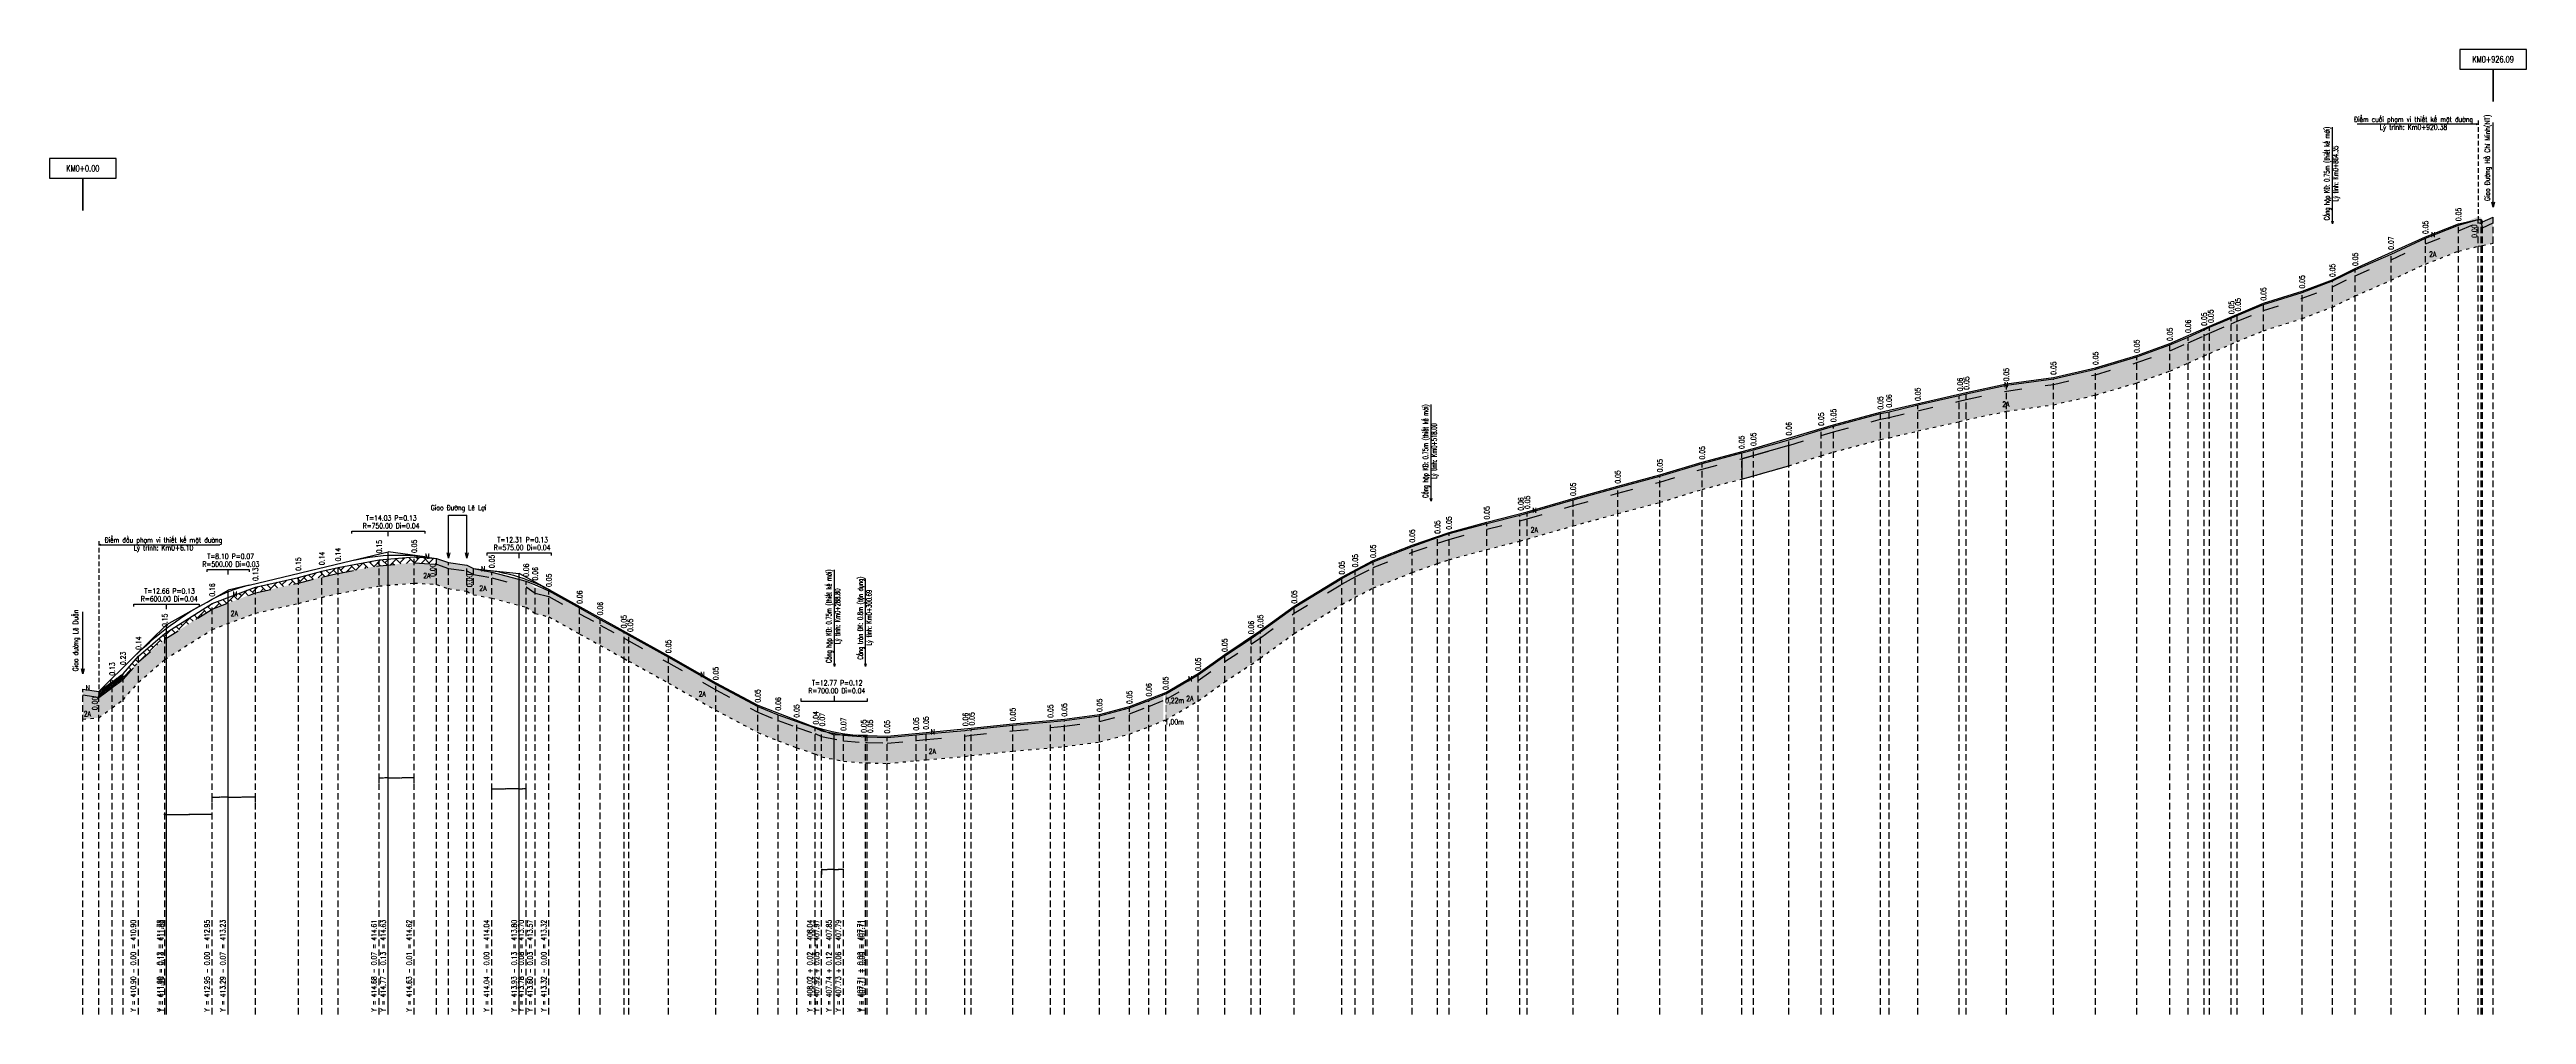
# Model space of a CAD drawing. Header units: centimetres. Extents: x 8901 to 10871, y -7016 to -5464.
# Drawn here: x 9002 to 9954, y -6047 to -5676 of the extents above; entities that cross this region are included whole.
import ezdxf
from ezdxf.enums import TextEntityAlignment as Align

# ---------------------------------------------------------------- set-up
doc = ezdxf.new("R2010")
doc.units = ezdxf.units.CM
doc.header["$LTSCALE"] = 10
doc.header["$MEASUREMENT"] = 0
doc.set_wipeout_variables(frame=1)
doc.linetypes.add('ACAD_ISO03W100', pattern=[30, 12, -18])
doc.linetypes.add('HIDDEN', pattern=[0.375, 0.25, -0.125])
for name, color, linetype in [('AoDuongCu2', 2, 'Continuous'), ('CONGDUNG', 7, 'Continuous'), ('DIA CHAT', 8, 'Continuous'), ('Duong lang nhua', 7, 'Continuous'), ('enttdtunhien', 3, 'Continuous'), ('kcle_TuyenPDP', 7, 'Continuous'), ('Line1', 40, 'Continuous'), ('linedongtd', 8, 'Continuous'), ('plinetdtn', 3, 'Continuous'), ('Texttencoc', 5, 'Continuous'), ('tracdocthietke', 1, 'Continuous'), ('vuot', 7, 'Continuous')]:
    doc.layers.add(name, color=color, linetype=linetype)
doc.styles.add('2D', font='vnsimple.shx', dxfattribs={"width": 0.6})
doc.styles.add('CHUSO', font='Vnsimple.shx', dxfattribs={"width": 0.7})
doc.styles.add('CHUSO_TK', font='Vnsimple.shx', dxfattribs={"width": 0.7})
doc.styles.add('KHLT', font='Vnsimple.shx', dxfattribs={"height": 2})
doc.styles.get("Standard").update_dxf_attribs({"font": 'vnsimple.shx', "width": 0.7})
doc.styles.add('TIEUDE', font='vnsimple.shx', dxfattribs={"width": 0.7})
doc.dimstyles.new('D1000', dxfattribs={"dimtxt": 2, "dimasz": 1, "dimexe": 0.5, "dimexo": 0.5, "dimgap": 0.7, "dimtad": 1, "dimzin": 0, "dimdsep": 46, "dimtxsty": '2D', "dimblk": 'OPEN30', "dimcen": 0, "dimdle": 0.7, "dimclrd": 7, "dimclre": 7, "dimclrt": 3, "dimaunit": 1, "dimadec": 3, "dimazin": 2, "dimtfac": 0.347826, "dimtix": 1, "dimtofl": 0, "dimtmove": 0, "dimatfit": 3, "dimldrblk": 'OPEN30', "dimfxl": 0, "dimtolj": 1, "dimtzin": 0, "dimarcsym": 0})
doc.dimstyles.get("Standard").update_dxf_attribs({"dimtxt": 0.18, "dimasz": 0.18, "dimexe": 0.18, "dimexo": 0.0625, "dimgap": 0.09, "dimtad": 0, "dimtih": 1, "dimtoh": 1, "dimdec": 4, "dimzin": 0, "dimdsep": 46, "dimtxsty": 'Standard', "dimcen": 0.09, "dimadec": 0, "dimazin": 0, "dimtfac": 1, "dimtdec": 4, "dimtofl": 0, "dimtmove": 0, "dimatfit": 3, "dimfxl": 0, "dimtolj": 1, "dimtzin": 0, "dimarcsym": 0})

# ---------------------------------------------------------------- blocks, each defined once
blk = doc.blocks.new('*D4')
at = {"layer": 'tracdocthietke', "color": 0, "lineweight": -2}
for p, q in [((9046.54, -5969.81), (9046.36, -5969.81)), ((9046.72, -5971.74), (9046.72, -5969.63)), ((9047.34, -5971.74), (9047.34, -5969.63)), ((9047.52, -5969.81), (9047.7, -5969.81))]:
    blk.add_line(p, q, dxfattribs=at)
at = {"layer": 'tracdocthietke', "color": 0}
for points in [[(9046.54, -5969.78), (9046.54, -5969.84), (9046.72, -5969.81)], [(9047.52, -5969.78), (9047.52, -5969.84), (9047.34, -5969.81)]]:
    blk.add_solid(points, dxfattribs=at)
at = {"layer": 'tracdocthietke', "color": 0, "insert": (9047.03, -5969.81), "char_height": 0.18, "attachment_point": 5, "bg_fill": 3, "box_fill_scale": 1.25, "bg_fill_color": 256, "bg_fill_true_color": 13158600, "bg_fill_transparency": 0}
blk.add_mtext('\\A1;0.63', dxfattribs=at)
at = {"layer": 'Defpoints', "color": 0}
for p in [(9046.72, -5969.81), (9046.72, -5971.81), (9047.34, -5971.81)]:
    blk.add_point(p, dxfattribs=at)
blk = doc.blocks.new('*D5')
at = {"layer": 'Defpoints', "color": 0}
for p in [(9047.34, -5971.81), (9064.92, -5969.81), (9064.92, -5971.81)]:
    blk.add_point(p, dxfattribs=at)
at = {"layer": 'tracdocthietke', "color": 0, "lineweight": -2}
for p, q in [((9047.34, -5971.74), (9047.34, -5969.63)), ((9047.52, -5969.81), (9055.8, -5969.81)), ((9064.74, -5969.81), (9056.46, -5969.81)), ((9064.92, -5971.74), (9064.92, -5969.63))]:
    blk.add_line(p, q, dxfattribs=at)
at = {"layer": 'tracdocthietke', "color": 0}
for points in [[(9047.52, -5969.78), (9047.52, -5969.84), (9047.34, -5969.81)], [(9064.74, -5969.78), (9064.74, -5969.84), (9064.92, -5969.81)]]:
    blk.add_solid(points, dxfattribs=at)
at = {"layer": 'tracdocthietke', "color": 0, "insert": (9056.13, -5969.81), "char_height": 0.18, "attachment_point": 5, "bg_fill": 3, "box_fill_scale": 1.25, "bg_fill_color": 256, "bg_fill_true_color": 13158600, "bg_fill_transparency": 0}
blk.add_mtext('\\A1;17.57', dxfattribs=at)
blk = doc.blocks.new('*D6')
at = {"layer": 'tracdocthietke', "color": 0, "lineweight": -2}
for p, q in [((9064.92, -5965.09), (9064.92, -5962.97)), ((9065.1, -5963.15), (9067.67, -5963.15)), ((9070.81, -5963.15), (9068.24, -5963.15)), ((9070.99, -5965.09), (9070.99, -5962.97))]:
    blk.add_line(p, q, dxfattribs=at)
at = {"layer": 'tracdocthietke', "color": 0}
for points in [[(9065.1, -5963.12), (9065.1, -5963.18), (9064.92, -5963.15)], [(9070.81, -5963.12), (9070.81, -5963.18), (9070.99, -5963.15)]]:
    blk.add_solid(points, dxfattribs=at)
at = {"layer": 'tracdocthietke', "color": 0, "insert": (9067.95, -5963.15), "char_height": 0.18, "attachment_point": 5, "bg_fill": 3, "box_fill_scale": 1.25, "bg_fill_color": 256, "bg_fill_true_color": 13158600, "bg_fill_transparency": 0}
blk.add_mtext('\\A1;6.08', dxfattribs=at)
at = {"layer": 'Defpoints', "color": 0}
for p in [(9064.92, -5963.15), (9064.92, -5965.15), (9070.99, -5965.15)]:
    blk.add_point(p, dxfattribs=at)
blk = doc.blocks.new('*D7')
at = {"layer": 'Defpoints', "color": 0}
for p in [(9070.99, -5965.15), (9081.56, -5963.15), (9081.56, -5965.15)]:
    blk.add_point(p, dxfattribs=at)
at = {"layer": 'tracdocthietke', "color": 0, "lineweight": -2}
for p, q in [((9070.99, -5965.09), (9070.99, -5962.97)), ((9071.17, -5963.15), (9075.95, -5963.15)), ((9081.38, -5963.15), (9076.61, -5963.15)), ((9081.56, -5965.09), (9081.56, -5962.97))]:
    blk.add_line(p, q, dxfattribs=at)
at = {"layer": 'tracdocthietke', "color": 0}
for points in [[(9071.17, -5963.12), (9071.17, -5963.18), (9070.99, -5963.15)], [(9081.38, -5963.12), (9081.38, -5963.18), (9081.56, -5963.15)]]:
    blk.add_solid(points, dxfattribs=at)
at = {"layer": 'tracdocthietke', "color": 0, "insert": (9076.28, -5963.15), "char_height": 0.18, "attachment_point": 5, "bg_fill": 3, "box_fill_scale": 1.25, "bg_fill_color": 256, "bg_fill_true_color": 13158600, "bg_fill_transparency": 0}
blk.add_mtext('\\A1;10.57', dxfattribs=at)
blk = doc.blocks.new('*D8')
at = {"layer": 'tracdocthietke', "color": 0, "lineweight": -2, "transparency": 16777216}
for p, q in [((9129.05, -5957.72), (9129.05, -5955.61)), ((9129.23, -5955.79), (9130.53, -5955.79)), ((9132.4, -5955.79), (9131.1, -5955.79)), ((9132.58, -5957.72), (9132.58, -5955.61))]:
    blk.add_line(p, q, dxfattribs=at)
at = {"layer": 'tracdocthietke', "color": 0, "transparency": 16777216}
for points in [[(9129.23, -5955.76), (9129.23, -5955.82), (9129.05, -5955.79)], [(9132.4, -5955.76), (9132.4, -5955.82), (9132.58, -5955.79)]]:
    blk.add_solid(points, dxfattribs=at)
at = {"layer": 'tracdocthietke', "color": 0, "transparency": 16777216, "insert": (9130.81, -5955.79), "char_height": 0.18, "attachment_point": 5, "bg_fill": 3, "box_fill_scale": 1.25, "bg_fill_color": 256, "bg_fill_true_color": 13158600, "bg_fill_transparency": 13212057}
blk.add_mtext('\\A1;3.52', dxfattribs=at)
at = {"layer": 'Defpoints', "color": 0, "transparency": 16777216}
for p in [(9129.05, -5955.79), (9129.05, -5957.79), (9132.58, -5957.79)]:
    blk.add_point(p, dxfattribs=at)
blk = doc.blocks.new('*D9')
at = {"layer": 'Defpoints', "color": 0, "transparency": 16777216}
for p in [(9142.56, -5955.79), (9132.58, -5957.79), (9142.56, -5957.79)]:
    blk.add_point(p, dxfattribs=at)
at = {"layer": 'tracdocthietke', "color": 0, "lineweight": -2, "transparency": 16777216}
for p, q in [((9132.58, -5957.72), (9132.58, -5955.61)), ((9132.76, -5955.79), (9137.29, -5955.79)), ((9142.38, -5955.79), (9137.85, -5955.79)), ((9142.56, -5957.72), (9142.56, -5955.61))]:
    blk.add_line(p, q, dxfattribs=at)
at = {"layer": 'tracdocthietke', "color": 0, "transparency": 16777216}
for points in [[(9132.76, -5955.76), (9132.76, -5955.82), (9132.58, -5955.79)], [(9142.38, -5955.76), (9142.38, -5955.82), (9142.56, -5955.79)]]:
    blk.add_solid(points, dxfattribs=at)
at = {"layer": 'tracdocthietke', "color": 0, "transparency": 16777216, "insert": (9137.57, -5955.79), "char_height": 0.18, "attachment_point": 5, "bg_fill": 3, "box_fill_scale": 1.25, "bg_fill_color": 256, "bg_fill_true_color": 13158600, "bg_fill_transparency": 13212057}
blk.add_mtext('\\A1;9.99', dxfattribs=at)
blk = doc.blocks.new('*D10')
at = {"layer": 'Defpoints', "color": 0}
for p in [(9172.34, -5959.97), (9172.34, -5961.97), (9182.89, -5961.97)]:
    blk.add_point(p, dxfattribs=at)
at = {"layer": 'tracdocthietke', "color": 0, "lineweight": -2}
for p, q in [((9172.34, -5961.91), (9172.34, -5959.79)), ((9172.52, -5959.97), (9177.28, -5959.97)), ((9182.71, -5959.97), (9177.94, -5959.97)), ((9182.89, -5961.91), (9182.89, -5959.79))]:
    blk.add_line(p, q, dxfattribs=at)
at = {"layer": 'tracdocthietke', "color": 0}
for points in [[(9172.52, -5959.94), (9172.52, -5960), (9172.34, -5959.97)], [(9182.71, -5959.94), (9182.71, -5960), (9182.89, -5959.97)]]:
    blk.add_solid(points, dxfattribs=at)
at = {"layer": 'tracdocthietke', "color": 0, "insert": (9177.61, -5959.97), "char_height": 0.18, "attachment_point": 5, "bg_fill": 3, "box_fill_scale": 1.25, "bg_fill_color": 256, "bg_fill_true_color": 13158600, "bg_fill_transparency": 0}
blk.add_mtext('\\A1;10.55', dxfattribs=at)
blk = doc.blocks.new('*D11')
at = {"layer": 'tracdocthietke', "color": 0, "lineweight": -2}
for p, q in [((9182.89, -5961.91), (9182.89, -5959.79)), ((9183.07, -5959.97), (9183.96, -5959.97)), ((9185.4, -5959.97), (9184.51, -5959.97)), ((9185.58, -5961.91), (9185.58, -5959.79))]:
    blk.add_line(p, q, dxfattribs=at)
at = {"layer": 'tracdocthietke', "color": 0}
for points in [[(9183.07, -5959.94), (9183.07, -5960), (9182.89, -5959.97)], [(9185.4, -5959.94), (9185.4, -5960), (9185.58, -5959.97)]]:
    blk.add_solid(points, dxfattribs=at)
at = {"layer": 'tracdocthietke', "color": 0, "insert": (9184.24, -5959.97), "char_height": 0.18, "attachment_point": 5, "bg_fill": 3, "box_fill_scale": 1.25, "bg_fill_color": 256, "bg_fill_true_color": 13158600, "bg_fill_transparency": 0}
blk.add_mtext('\\A1;2.69', dxfattribs=at)
at = {"layer": 'Defpoints', "color": 0}
for p in [(9182.89, -5961.97), (9185.58, -5959.97), (9185.58, -5961.97)]:
    blk.add_point(p, dxfattribs=at)
blk = doc.blocks.new('*D12')
at = {"layer": 'tracdocthietke', "color": 0, "lineweight": -2}
for p, q in [((9299.08, -5992.86), (9299.08, -5990.75)), ((9299.26, -5990.93), (9301.18, -5990.93)), ((9303.66, -5990.93), (9301.74, -5990.93)), ((9303.84, -5992.86), (9303.84, -5990.75))]:
    blk.add_line(p, q, dxfattribs=at)
at = {"layer": 'tracdocthietke', "color": 0}
for points in [[(9299.26, -5990.9), (9299.26, -5990.96), (9299.08, -5990.93)], [(9303.66, -5990.9), (9303.66, -5990.96), (9303.84, -5990.93)]]:
    blk.add_solid(points, dxfattribs=at)
at = {"layer": 'tracdocthietke', "color": 0, "insert": (9301.46, -5990.93), "char_height": 0.18, "attachment_point": 5, "bg_fill": 3, "box_fill_scale": 1.25, "bg_fill_color": 256, "bg_fill_true_color": 13158600, "bg_fill_transparency": 0}
blk.add_mtext('\\A1;4.77', dxfattribs=at)
at = {"layer": 'Defpoints', "color": 0}
for p in [(9299.08, -5990.93), (9299.08, -5992.93), (9303.84, -5992.93)]:
    blk.add_point(p, dxfattribs=at)
blk = doc.blocks.new('*D13')
at = {"layer": 'tracdocthietke', "color": 0, "lineweight": -2}
for p, q in [((9303.84, -5992.86), (9303.84, -5990.75)), ((9304.02, -5990.93), (9305.38, -5990.93)), ((9307.31, -5990.93), (9305.95, -5990.93)), ((9307.49, -5992.86), (9307.49, -5990.75))]:
    blk.add_line(p, q, dxfattribs=at)
at = {"layer": 'tracdocthietke', "color": 0}
for points in [[(9304.02, -5990.9), (9304.02, -5990.96), (9303.84, -5990.93)], [(9307.31, -5990.9), (9307.31, -5990.96), (9307.49, -5990.93)]]:
    blk.add_solid(points, dxfattribs=at)
at = {"layer": 'tracdocthietke', "color": 0, "insert": (9305.67, -5990.93), "char_height": 0.18, "attachment_point": 5, "bg_fill": 3, "box_fill_scale": 1.25, "bg_fill_color": 256, "bg_fill_true_color": 13158600, "bg_fill_transparency": 0}
blk.add_mtext('\\A1;3.64', dxfattribs=at)
at = {"layer": 'Defpoints', "color": 0}
for p in [(9303.84, -5992.93), (9307.49, -5990.93), (9307.49, -5992.93)]:
    blk.add_point(p, dxfattribs=at)
blk = doc.blocks.new('A$C379663C2')
at = {"layer": 'Texttencoc', "style": 'TIEUDE'}
blk.add_attdef('M', (1.58, 1.5), '', height=1.76, dxfattribs=at)
blk = doc.blocks.new('_Open30')
at = {"color": 0, "linetype": 'ByBlock', "lineweight": -2}
for p, q in [((-1, 0.27), (0, 0)), ((0, 0), (-1, -0.27)), ((0, 0), (-1, 0))]:
    blk.add_line(p, q, dxfattribs=at)

msp = doc.modelspace()

# ---------------------------------------------------------------- hatches: boundary and pattern name
at = {"layer": 'DIA CHAT', "lineweight": -2}
h = msp.add_hatch(dxfattribs=at)
h.set_pattern_fill('ANGLE', color=256, scale=10, style=0)
h.set_pattern_definition([(0, (-549126.691, -1846220.4042), (0, 2.75), [2, -0.75]), (90, (-549126.691, -1846220.4042), (-2.75, 2e-16), [2, -0.75])])
h.paths.add_polyline_path([(9915.31502, -5750.62362), (9927.99472, -5745.65362), (9935.59002, -5742.43362), (9936.72562, -5742.81362), (9937.19982, -5744.48362), (9941.29652, -5742.62362), (9941.29652, -5740.42362), (9937.19982, -5742.28362), (9936.72562, -5740.61362), (9935.59002, -5740.23362), (9927.99472, -5743.45362), (9915.31502, -5748.42362), (9902.05612, -5754.66362), (9888.33832, -5760.69362), (9879.56032, -5764.93362), (9867.89832, -5769.34362), (9853.07692, -5774.01362), (9842.89742, -5778.22362), (9840.62022, -5779.22362), (9840.62022, -5781.42362), (9842.89742, -5780.42362), (9853.07692, -5776.21362), (9867.89832, -5771.54362), (9879.56032, -5767.13362), (9888.33832, -5762.89362), (9902.05612, -5756.86362)])
h.paths.add_polyline_path([(9804.35782, -5796.28362), (9817.09322, -5791.70362), (9824.11162, -5788.70362), (9830.22792, -5785.89362), (9832.36592, -5784.92362), (9840.62022, -5781.42362), (9840.62022, -5779.22362), (9832.36592, -5782.72362), (9830.22792, -5783.69362), (9824.11162, -5786.50362), (9817.09322, -5789.50362), (9804.35782, -5794.08362), (9788.56352, -5798.73362), (9772.38972, -5802.46362), (9754.25412, -5804.98362), (9738.80602, -5808.24362), (9736.11852, -5808.94362), (9720.22102, -5812.54362), (9709.18772, -5815.14362), (9705.87482, -5815.84362), (9705.87482, -5818.04362), (9709.18772, -5817.34362), (9720.22102, -5814.74362), (9736.11852, -5811.14362), (9738.80602, -5810.44362), (9754.25412, -5807.18362), (9772.38972, -5804.66362), (9788.56352, -5800.93362)])
h.paths.add_polyline_path([(9637.38722, -5837.18362), (9652.56782, -5833.18362), (9657.09752, -5831.98362), (9670.64322, -5828.10362), (9683.14262, -5824.24362), (9687.85712, -5822.84362), (9705.87482, -5818.04362), (9705.87482, -5815.84362), (9687.85712, -5820.64362), (9683.14262, -5822.04362), (9670.64322, -5825.90362), (9657.09752, -5829.78362), (9652.56782, -5830.98362), (9637.38722, -5834.98362), (9621.17152, -5839.93362), (9604.96012, -5844.27362), (9587.83282, -5848.98362), (9570.11052, -5854.05362), (9567.33272, -5854.85362), (9554.64142, -5858.04362), (9540.11612, -5861.96362), (9535.70612, -5863.46362), (9526.01242, -5866.91362), (9510.98672, -5872.80362), (9504.07952, -5876.40362), (9504.07952, -5878.60362), (9510.98672, -5875.00362), (9526.01242, -5869.11362), (9535.70612, -5865.66362), (9540.11612, -5864.16362), (9554.64142, -5860.24362), (9567.33272, -5857.05362), (9570.11052, -5856.25362), (9587.83282, -5851.18362), (9604.96012, -5846.47362), (9621.17152, -5842.13362)])
h.paths.add_polyline_path([(9464.10282, -5904.42362), (9467.65642, -5901.92362), (9480.67892, -5892.54362), (9498.96182, -5881.33362), (9504.07952, -5878.60362), (9504.07952, -5876.40362), (9498.96182, -5879.13362), (9480.67892, -5890.34362), (9467.65642, -5899.72362), (9464.10282, -5902.22362), (9453.91862, -5908.89362), (9443.73442, -5916.19362), (9431.25022, -5923.50362), (9424.75712, -5926.10362), (9417.35922, -5928.91362), (9405.88242, -5931.96362), (9392.33532, -5933.72362), (9392.33532, -5935.92362), (9405.88242, -5934.16362), (9417.35922, -5931.11362), (9424.75712, -5928.30362), (9431.25022, -5925.70362), (9443.73442, -5918.39362), (9453.91862, -5911.09362)])
h.paths.add_polyline_path([(9335.38112, -5941.38362), (9339.18202, -5940.98362), (9354.14282, -5939.70362), (9356.47072, -5939.40362), (9372.50542, -5937.68362), (9387.00772, -5936.42362), (9392.33532, -5935.92362), (9392.33532, -5933.72362), (9387.00772, -5934.22362), (9372.50542, -5935.48362), (9356.47072, -5937.20362), (9354.14282, -5937.50362), (9339.18202, -5938.78362), (9335.38112, -5939.18362), (9324.23272, -5940.20362), (9316.61932, -5940.01362), (9315.89892, -5940.01362), (9307.48802, -5939.38362), (9299.07712, -5937.66362), (9296.54192, -5936.56362), (9289.47892, -5934.16362), (9282.41592, -5931.56362), (9274.53522, -5928.36362), (9258.36162, -5919.76362), (9258.36162, -5921.96362), (9274.53522, -5930.56362), (9282.41592, -5933.76362), (9289.47892, -5936.36362), (9296.54192, -5938.76362), (9299.07712, -5939.86362), (9307.48802, -5941.58362), (9315.89892, -5942.21362), (9316.61932, -5942.21362), (9324.23272, -5942.40362)])
h.paths.add_polyline_path([(9021.30952, -5922.64362), (9015.20842, -5921.70362), (9015.20842, -5923.90362), (9021.30952, -5924.84362)])
h.paths.add_polyline_path([(9151.13412, -5871.46362), (9151.13412, -5873.66362), (9155.72432, -5875.29362), (9162.73912, -5876.29362), (9165.28302, -5877.61362), (9172.33852, -5878.91362), (9185.57962, -5882.39362), (9189.02022, -5884.81362), (9194.30382, -5886.11362), (9206.09522, -5892.71362), (9214.00042, -5897.07362), (9223.17022, -5902.11362), (9224.96742, -5903.11362), (9240.22862, -5911.54362), (9258.36162, -5921.96362), (9258.36162, -5919.76362), (9240.22862, -5909.34362), (9224.96742, -5900.91362), (9223.17022, -5899.91362), (9214.00042, -5894.87362), (9206.09522, -5890.51362), (9194.30382, -5883.91362), (9189.02022, -5882.61362), (9185.57962, -5880.19362), (9172.33852, -5876.71362), (9165.28302, -5875.41362), (9162.73912, -5874.09362), (9155.72432, -5873.09362)])
h = msp.add_hatch(dxfattribs=at)
h.set_pattern_fill('ANSI36', color=256, scale=15, style=0)
h.set_pattern_definition([(45, (-549126.691, -1846220.4042), (0.994368911, 3.6460193405), [4.6875, -0.9375, 0, -0.9375])])
h.paths.add_polyline_path([(9224.96742, -5903.11362), (9223.17022, -5902.11362), (9223.17022, -5909.91362), (9224.96742, -5910.91362)])
h.paths.add_polyline_path([(9224.96742, -5903.11362), (9224.96742, -5910.91362), (9240.22862, -5919.34362), (9240.22862, -5911.54362)])
h.paths.add_polyline_path([(9240.22862, -5911.54362), (9240.22862, -5919.34362), (9258.36162, -5929.76362), (9258.36162, -5921.96362)])
h.paths.add_polyline_path([(9194.30382, -5886.11362), (9194.30382, -5893.91362), (9206.09522, -5900.51362), (9206.09522, -5892.71362)])
h.paths.add_polyline_path([(9214.00042, -5897.07362), (9206.09522, -5892.71362), (9206.09522, -5900.51362), (9214.00042, -5904.87362)])
h.paths.add_polyline_path([(9223.17022, -5902.11362), (9214.00042, -5897.07362), (9214.00042, -5904.87362), (9223.17022, -5909.91362)])
h.paths.add_polyline_path([(9172.33852, -5878.91362), (9165.28302, -5877.61362), (9162.73912, -5876.29362), (9155.72432, -5875.29362), (9151.13412, -5873.66362), (9142.56262, -5873.12362), (9142.56262, -5880.92362), (9151.13412, -5881.46362), (9155.72432, -5883.09362), (9162.73912, -5884.09362), (9165.28302, -5885.41362), (9172.33852, -5886.71362), (9185.57962, -5890.19362), (9189.02022, -5892.61362), (9194.30382, -5893.91362), (9194.30382, -5886.11362), (9189.02022, -5884.81362), (9185.57962, -5882.39362)])
h.paths.add_polyline_path([(9670.64322, -5835.90362), (9670.64322, -5828.10362), (9657.09752, -5831.98362), (9652.56782, -5833.18362), (9652.56782, -5840.98362), (9657.09752, -5839.78362)])
h.paths.add_polyline_path([(9687.85712, -5822.84362), (9683.14262, -5824.24362), (9683.14262, -5832.04362), (9687.85712, -5830.64362)])
h.paths.add_polyline_path([(9840.62022, -5781.42362), (9832.36592, -5784.92362), (9832.36592, -5792.72362), (9840.62022, -5789.22362)])
h.paths.add_polyline_path([(9842.89742, -5780.42362), (9840.62022, -5781.42362), (9840.62022, -5789.22362), (9842.89742, -5788.22362)])
h.paths.add_polyline_path([(9832.36592, -5784.92362), (9830.22792, -5785.89362), (9830.22792, -5793.69362), (9832.36592, -5792.72362)])
h.paths.add_polyline_path([(9853.07692, -5776.21362), (9842.89742, -5780.42362), (9842.89742, -5788.22362), (9853.07692, -5784.01362)])
h.paths.add_polyline_path([(9867.89832, -5771.54362), (9853.07692, -5776.21362), (9853.07692, -5784.01362), (9867.89832, -5779.34362)])
h.paths.add_polyline_path([(9879.56032, -5767.13362), (9867.89832, -5771.54362), (9867.89832, -5779.34362), (9879.56032, -5774.93362)])
h.paths.add_polyline_path([(9888.33832, -5762.89362), (9879.56032, -5767.13362), (9879.56032, -5774.93362), (9888.33832, -5770.69362)])
h.paths.add_polyline_path([(9902.05612, -5756.86362), (9888.33832, -5762.89362), (9888.33832, -5770.69362), (9902.05612, -5764.66362)])
h.paths.add_polyline_path([(9915.31502, -5750.62362), (9902.05612, -5756.86362), (9902.05612, -5764.66362), (9915.31502, -5758.42362)])
h.paths.add_polyline_path([(9927.99472, -5745.65362), (9915.31502, -5750.62362), (9915.31502, -5758.42362), (9927.99472, -5753.45362)])
h.paths.add_polyline_path([(9941.29652, -5742.62362), (9937.19982, -5744.48362), (9936.72562, -5742.81362), (9935.59002, -5742.43362), (9927.99472, -5745.65362), (9927.99472, -5753.45362), (9935.59002, -5751.56971), (9936.72562, -5751.42619), (9937.19982, -5751.36352), (9941.29652, -5750.42362)])
h.paths.add_polyline_path([(9817.09322, -5791.70362), (9804.35782, -5796.28362), (9804.35782, -5804.08362), (9817.09322, -5799.50362)])
h.paths.add_polyline_path([(9824.11162, -5788.70362), (9817.09322, -5791.70362), (9817.09322, -5799.50362), (9824.11162, -5796.50362)])
h.paths.add_polyline_path([(9830.22792, -5785.89362), (9824.11162, -5788.70362), (9824.11162, -5796.50362), (9830.22792, -5793.69362)])
h.paths.add_polyline_path([(9754.25412, -5807.18362), (9738.80602, -5810.44362), (9738.80602, -5818.24362), (9754.25412, -5814.98362)])
h.paths.add_polyline_path([(9772.38972, -5812.46362), (9772.38972, -5804.66362), (9754.25412, -5807.18362), (9754.25412, -5814.98362)])
h.paths.add_polyline_path([(9788.56352, -5800.93362), (9772.38972, -5804.66362), (9772.38972, -5812.46362), (9788.56352, -5808.73362)])
h.paths.add_polyline_path([(9804.35782, -5804.08362), (9804.35782, -5796.28362), (9788.56352, -5800.93362), (9788.56352, -5808.73362)])
h.paths.add_polyline_path([(9709.18772, -5817.34362), (9705.87482, -5818.04362), (9705.87482, -5825.84362), (9709.18772, -5825.14362)])
h.paths.add_polyline_path([(9720.22102, -5814.74362), (9709.18772, -5817.34362), (9709.18772, -5825.14362), (9720.22102, -5822.54362)])
h.paths.add_polyline_path([(9736.11852, -5811.14362), (9720.22102, -5814.74362), (9720.22102, -5822.54362), (9736.11852, -5818.94362)])
h.paths.add_polyline_path([(9738.80602, -5810.44362), (9736.11852, -5811.14362), (9736.11852, -5818.94362), (9738.80602, -5818.24362)])
h.paths.add_polyline_path([(9652.56782, -5840.98362), (9652.56782, -5833.18362), (9637.38722, -5837.18362), (9637.38722, -5844.98362)])
h.paths.add_polyline_path([(9705.87482, -5818.04362), (9687.85712, -5822.84362), (9687.85712, -5830.64362), (9705.87482, -5825.84362)])
h.paths.add_polyline_path([(9683.14262, -5824.24362), (9670.64322, -5828.10362), (9670.64322, -5835.90362), (9683.14262, -5832.04362)])
h.paths.add_polyline_path([(9540.11612, -5864.16362), (9535.70612, -5865.66362), (9535.70612, -5873.46362), (9540.11612, -5871.96362)])
h.paths.add_polyline_path([(9570.11052, -5856.25362), (9567.33272, -5857.05362), (9567.33272, -5864.85362), (9570.11052, -5864.05362)])
h.paths.add_polyline_path([(9554.64142, -5868.04362), (9554.64142, -5860.24362), (9540.11612, -5864.16362), (9540.11612, -5871.96362)])
h.paths.add_polyline_path([(9567.33272, -5857.05362), (9554.64142, -5860.24362), (9554.64142, -5868.04362), (9567.33272, -5864.85362)])
h.paths.add_polyline_path([(9587.83282, -5851.18362), (9570.11052, -5856.25362), (9570.11052, -5864.05362), (9587.83282, -5858.98362)])
h.paths.add_polyline_path([(9604.96012, -5846.47362), (9587.83282, -5851.18362), (9587.83282, -5858.98362), (9604.96012, -5854.27362)])
h.paths.add_polyline_path([(9621.17152, -5849.93362), (9621.17152, -5842.13362), (9604.96012, -5846.47362), (9604.96012, -5854.27362)])
h.paths.add_polyline_path([(9637.38722, -5837.18362), (9621.17152, -5842.13362), (9621.17152, -5849.93362), (9637.38722, -5844.98362)])
h.paths.add_polyline_path([(9510.98672, -5875.00362), (9504.07952, -5878.60362), (9504.07952, -5886.40362), (9510.98672, -5882.80362)])
h.paths.add_polyline_path([(9526.01242, -5876.91362), (9526.01242, -5869.11362), (9510.98672, -5875.00362), (9510.98672, -5882.80362)])
h.paths.add_polyline_path([(9535.70612, -5865.66362), (9526.01242, -5869.11362), (9526.01242, -5876.91362), (9535.70612, -5873.46362)])
h.paths.add_polyline_path([(9387.00772, -5944.22362), (9392.33532, -5943.72362), (9392.33532, -5935.92362), (9387.00772, -5936.42362), (9372.50542, -5937.68362), (9356.47072, -5939.40362), (9354.14282, -5939.70362), (9339.18202, -5940.98362), (9335.38112, -5941.38362), (9324.23272, -5942.40362), (9316.61932, -5942.21362), (9315.89892, -5942.21362), (9307.48802, -5941.58362), (9299.07712, -5939.86362), (9296.54192, -5938.76362), (9289.47892, -5936.36362), (9282.41592, -5933.76362), (9274.53522, -5930.56362), (9258.36162, -5921.96362), (9258.36162, -5929.76362), (9274.53522, -5938.36362), (9282.41592, -5941.56362), (9289.47892, -5944.16362), (9296.54192, -5946.56362), (9299.07712, -5947.66362), (9307.48802, -5949.38362), (9315.89892, -5950.01362), (9316.61932, -5950.01362), (9324.23272, -5950.20362), (9335.38112, -5949.18362), (9339.18202, -5948.78362), (9354.14282, -5947.50362), (9356.47072, -5947.20362), (9372.50542, -5945.48362)])
h.paths.add_polyline_path([(9480.67892, -5900.34362), (9498.96182, -5889.13362), (9504.07952, -5886.40362), (9504.07952, -5878.60362), (9498.96182, -5881.33362), (9480.67892, -5892.54362), (9467.65642, -5901.92362), (9464.10282, -5904.42362), (9453.91862, -5911.09362), (9443.73442, -5918.39362), (9431.25022, -5925.70362), (9424.75712, -5928.30362), (9417.35922, -5931.11362), (9405.88242, -5934.16362), (9392.33532, -5935.92362), (9392.33532, -5943.72362), (9405.88242, -5941.96362), (9417.35922, -5938.91362), (9424.75712, -5936.10362), (9431.25022, -5933.50362), (9443.73442, -5926.19362), (9453.91862, -5918.89362), (9464.10282, -5912.22362), (9467.65642, -5909.72362)])
h.paths.add_polyline_path([(9107.05552, -5886.43362), (9113.25532, -5885.01362), (9129.05122, -5882.06362), (9142.56262, -5880.92362), (9142.56262, -5873.12362), (9129.05122, -5874.26362), (9113.25532, -5877.21362), (9107.05552, -5878.63362), (9098.01752, -5880.96362), (9081.56302, -5884.69362), (9064.91632, -5890.96362), (9046.71672, -5902.49362), (9036.61132, -5911.20362), (9030.65532, -5917.96362), (9026.50592, -5921.06362), (9021.30952, -5924.84362), (9015.20842, -5923.90362), (9015.20842, -5933.24223), (9021.30952, -5932.64362), (9026.50592, -5928.86362), (9030.65532, -5925.76362), (9036.61132, -5919.00362), (9046.71672, -5910.29362), (9064.91632, -5898.76362), (9081.56302, -5892.49362), (9098.01752, -5888.76362)])
h = msp.add_hatch(dxfattribs=at)
h.set_pattern_fill('AR-HBONE', color=256, scale=0.5, style=0)
h.set_pattern_definition([(45, (-549126.691, -1846220.4042), (2e-16, 2.8284271247), [6, -2]), (135, (-549125.2767, -1846218.99), (2e-16, 2.8284271247), [6, -2])])
h.paths.add_polyline_path([(9036.61132, -5911.20362), (9036.61132, -5909.00362), (9030.65532, -5915.76362), (9030.65532, -5917.96362)])
h.paths.add_polyline_path([(9046.71672, -5902.49362), (9046.71672, -5900.29362), (9036.61132, -5909.00362), (9036.61132, -5911.20362)])
h.paths.add_polyline_path([(9064.91632, -5890.96362), (9064.91632, -5888.76362), (9046.71672, -5900.29362), (9046.71672, -5902.49362)])
h.paths.add_polyline_path([(9081.56302, -5884.69362), (9081.56302, -5882.49362), (9064.91632, -5888.76362), (9064.91632, -5890.96362)])
h.paths.add_polyline_path([(9098.01752, -5880.96362), (9098.01752, -5878.76362), (9081.56302, -5882.49362), (9081.56302, -5884.69362)])
h.paths.add_polyline_path([(9107.05552, -5878.63362), (9107.05552, -5876.43362), (9098.01752, -5878.76362), (9098.01752, -5880.96362)])
h.paths.add_polyline_path([(9113.25532, -5875.01362), (9107.05552, -5876.43362), (9107.05552, -5878.63362), (9113.25532, -5877.21362)])
h.paths.add_polyline_path([(9129.05122, -5872.06362), (9113.25532, -5875.01362), (9113.25532, -5877.21362), (9129.05122, -5874.26362)])
h.paths.add_polyline_path([(9142.56262, -5870.92362), (9129.05122, -5872.06362), (9129.05122, -5874.26362), (9142.56262, -5873.12362)])
h.paths.add_polyline_path([(9151.13412, -5871.46362), (9142.56262, -5870.92362), (9142.56262, -5873.12362), (9151.13412, -5873.66362)])
h = msp.add_hatch(dxfattribs=at)
h.set_pattern_fill('ANSI32', color=256, scale=2, angle=15, style=0)
h.set_pattern_definition([(60, (-549126.69096, -1846220.4042), (-0.64951905284, 0.375), []), (60, (-549126.34945, -1846220.3127), (-0.64951905284, 0.375), [])])
h.paths.add_polyline_path([(9026.50592, -5918.86362), (9021.30952, -5922.64362), (9021.30952, -5924.84362), (9026.50592, -5921.06362)])
h.paths.add_polyline_path([(9030.65532, -5917.96362), (9030.65532, -5915.76362), (9026.50592, -5918.86362), (9026.50592, -5921.06362)])

# ---------------------------------------------------------------- linework, layer by layer
at = {"layer": 'CONGDUNG', "color": 2}
for p, q in [((9132.57561, -5862.95781), (9132.57561, -5860.95781)), ((9118.54783, -5872.31282), (9132.57561, -5868.95781)), ((9146.60612, -5870.85224), (9132.57561, -5868.95781)), ((9182.89132, -5871.32562), (9182.89132, -5869.32562)), ((9070.99232, -5877.68662), (9070.99232, -5875.68662)), ((9170.61401, -5875.99249), (9182.89132, -5877.32562)), ((9195.15175, -5883.89832), (9182.89132, -5877.32562)), ((9047.3425, -5891.00109), (9047.3425, -5889.00109)), ((9059.90776, -5889.92705), (9047.3425, -5897.00109)), ((9062.92272, -5888.22968), (9070.99232, -5883.68662)), ((9079.07239, -5881.75412), (9070.99232, -5883.68662)), ((9034.81796, -5909.33779), (9047.3425, -5897.00109)), ((9303.84329, -5924.28191), (9303.84329, -5926.28191)), ((9291.07193, -5934.28191), (9303.84329, -5939.23877)), ((9316.62422, -5939.53016), (9303.84329, -5939.23877))]:
    msp.add_line(p, q, dxfattribs=at)
for points in [[(9118.54783, -5861.95781), (9118.54783, -5860.95781), (9146.60612, -5860.95781), (9146.60612, -5861.95781)], [(9170.61401, -5870.32562), (9170.61401, -5869.32562), (9195.15175, -5869.32562), (9195.15175, -5870.32562)], [(9062.92272, -5876.68662), (9062.92272, -5875.68662), (9079.07239, -5875.68662), (9079.07239, -5876.68662)], [(9034.81796, -5890.00109), (9034.81796, -5889.00109), (9059.90776, -5889.00109), (9059.90776, -5890.00109)], [(9291.07193, -5925.28191), (9291.07193, -5926.28191), (9316.62422, -5926.28191), (9316.62422, -5925.28191)]]:
    msp.add_lwpolyline(points, dxfattribs=at)
at = {"layer": 'Defpoints', "linetype": 'ACAD_ISO03W100', "lineweight": -2, "ltscale": 0.01}
msp.add_lwpolyline([(9015.20842, -5933.24223), (9021.30952, -5932.64362), (9026.50592, -5928.86362), (9030.65532, -5925.76362), (9036.61132, -5919.00362), (9046.71672, -5910.29362), (9064.91632, -5898.76362), (9081.56302, -5892.49362), (9098.01752, -5888.76362), (9107.05552, -5886.43362), (9113.25532, -5885.01362), (9129.05122, -5882.06362), (9142.56262, -5880.92362), (9151.13412, -5881.46362), (9155.72432, -5883.09362), (9162.73912, -5884.09362), (9165.28302, -5885.41362), (9172.33852, -5886.71362), (9185.57962, -5890.19362), (9189.02022, -5892.61362), (9194.30382, -5893.91362), (9206.09522, -5900.51362), (9214.00042, -5904.87362), (9223.17022, -5909.91362), (9224.96742, -5910.91362), (9240.22862, -5919.34362), (9258.36162, -5929.76362), (9274.53522, -5938.36362), (9282.41592, -5941.56362), (9289.47892, -5944.16362), (9296.54192, -5946.56362), (9299.07712, -5947.66362), (9307.48802, -5949.38362), (9315.89892, -5950.01362), (9316.61932, -5950.01362), (9324.23272, -5950.20362), (9335.38112, -5949.18362), (9339.18202, -5948.78362), (9354.14282, -5947.50362), (9356.47072, -5947.20362), (9372.50542, -5945.48362), (9387.00772, -5944.22362), (9392.33532, -5943.72362), (9405.88242, -5941.96362), (9417.35922, -5938.91362), (9424.75712, -5936.10362), (9431.25022, -5933.50362), (9443.73442, -5926.19362), (9453.91862, -5918.89362), (9464.10282, -5912.22362), (9467.65642, -5909.72362), (9480.67892, -5900.34362), (9498.96182, -5889.13362), (9504.07952, -5886.40362), (9510.98672, -5882.80362), (9526.01242, -5876.91362), (9535.70612, -5873.46362), (9540.11612, -5871.96362), (9554.64142, -5868.04362), (9567.33272, -5864.85362), (9570.11052, -5864.05362), (9587.83282, -5858.98362), (9604.96012, -5854.27362), (9621.17152, -5849.93362), (9637.38722, -5844.98362), (9652.56782, -5840.98362), (9657.09752, -5839.78362), (9670.64322, -5835.90362), (9683.14262, -5832.04362), (9687.85712, -5830.64362), (9705.87482, -5825.84362), (9709.18772, -5825.14362), (9720.22102, -5822.54362), (9736.11852, -5818.94362), (9738.80602, -5818.24362), (9754.25412, -5814.98362), (9772.38972, -5812.46362), (9788.56352, -5808.73362), (9804.35782, -5804.08362), (9817.09322, -5799.50362), (9824.11162, -5796.50362), (9830.22792, -5793.69362), (9832.36592, -5792.72362), (9840.62022, -5789.22362), (9842.89742, -5788.22362), (9853.07692, -5784.01362), (9867.89832, -5779.34362), (9879.56032, -5774.93362), (9888.33832, -5770.69362), (9902.05612, -5764.66362), (9915.31502, -5758.42362), (9927.99472, -5753.45362), (9935.59002, -5751.56971), (9936.72562, -5751.42619), (9937.19982, -5751.36352), (9941.29652, -5750.42362)], dxfattribs=at)
at = {"layer": 'DIA CHAT', "linetype": 'ACAD_ISO03W100', "lineweight": -2, "ltscale": 0.05}
msp.add_lwpolyline([(9015.20842, -5923.90362), (9021.30952, -5924.84362), (9026.50592, -5921.06362), (9030.65532, -5917.96362), (9036.61132, -5911.20362), (9046.71672, -5902.49362), (9064.91632, -5890.96362), (9081.56302, -5884.69362), (9098.01752, -5880.96362), (9107.05552, -5878.63362), (9113.25532, -5877.21362), (9129.05122, -5874.26362), (9142.56262, -5873.12362), (9151.13412, -5873.66362), (9155.72432, -5875.29362), (9162.73912, -5876.29362), (9165.28302, -5877.61362), (9172.33852, -5878.91362), (9185.57962, -5882.39362), (9189.02022, -5884.81362), (9194.30382, -5886.11362), (9206.09522, -5892.71362), (9214.00042, -5897.07362), (9223.17022, -5902.11362), (9224.96742, -5903.11362), (9240.22862, -5911.54362), (9258.36162, -5921.96362), (9274.53522, -5930.56362), (9282.41592, -5933.76362), (9289.47892, -5936.36362), (9296.54192, -5938.76362), (9299.07712, -5939.86362), (9307.48802, -5941.58362), (9315.89892, -5942.21362), (9316.61932, -5942.21362), (9324.23272, -5942.40362), (9335.38112, -5941.38362), (9339.18202, -5940.98362), (9354.14282, -5939.70362), (9356.47072, -5939.40362), (9372.50542, -5937.68362), (9387.00772, -5936.42362), (9392.33532, -5935.92362), (9405.88242, -5934.16362), (9417.35922, -5931.11362), (9424.75712, -5928.30362), (9431.25022, -5925.70362), (9443.73442, -5918.39362), (9453.91862, -5911.09362), (9464.10282, -5904.42362), (9467.65642, -5901.92362), (9480.67892, -5892.54362), (9498.96182, -5881.33362), (9504.07952, -5878.60362), (9510.98672, -5875.00362), (9526.01242, -5869.11362), (9535.70612, -5865.66362), (9540.11612, -5864.16362), (9554.64142, -5860.24362), (9567.33272, -5857.05362), (9570.11052, -5856.25362), (9587.83282, -5851.18362), (9604.96012, -5846.47362), (9621.17152, -5842.13362), (9637.38722, -5837.18362), (9652.56782, -5833.18362), (9657.09752, -5831.98362), (9670.64322, -5828.10362), (9683.14262, -5824.24362), (9687.85712, -5822.84362), (9705.87482, -5818.04362), (9709.18772, -5817.34362), (9720.22102, -5814.74362), (9736.11852, -5811.14362), (9738.80602, -5810.44362), (9754.25412, -5807.18362), (9772.38972, -5804.66362), (9788.56352, -5800.93362), (9804.35782, -5796.28362), (9817.09322, -5791.70362), (9824.11162, -5788.70362), (9830.22792, -5785.89362), (9832.36592, -5784.92362), (9840.62022, -5781.42362), (9842.89742, -5780.42362), (9853.07692, -5776.21362), (9867.89832, -5771.54362), (9879.56032, -5767.13362), (9888.33832, -5762.89362), (9902.05612, -5756.86362), (9915.31502, -5750.62362), (9927.99472, -5745.65362), (9935.59002, -5742.43362), (9936.72562, -5742.81362), (9937.19982, -5744.48362), (9941.29652, -5742.62362)], dxfattribs=at)
at = {"layer": 'DIA CHAT', "lineweight": -2}
msp.add_lwpolyline([(9652.56782, -5833.18362), (9652.56782, -5840.98362), (9657.09752, -5839.78362), (9670.64322, -5835.90362), (9670.64322, -5828.10362), (9657.09752, -5831.98362), (9652.56782, -5833.18362)], close=True, dxfattribs=at)
at = {"layer": 'enttdtunhien'}
for points in [[(9941.29652, -5696.05249), (9941.29652, -5683.55249), (9954.09414, -5683.55249), (9954.09414, -5676.05249), (9928.4989, -5676.05249), (9928.4989, -5683.55249), (9941.29652, -5683.55249)], [(9015.20842, -5737.92362), (9015.20842, -5725.42362), (9028.00604, -5725.42362), (9028.00604, -5717.92362), (9002.4108, -5717.92362), (9002.4108, -5725.42362), (9015.20842, -5725.42362)]]:
    msp.add_lwpolyline(points, close=True, dxfattribs=at)
at = {"layer": 'enttdtunhien', "color": 3, "lineweight": -2}
msp.add_lwpolyline([(9155.72432, -5854.84495), (9162.73912, -5854.84495)], dxfattribs=at)
at = {"layer": 'Line1', "lineweight": -2}
msp.add_lwpolyline([(9021.30952, -5922.64362), (9021.30952, -5924.84362)], dxfattribs=at)
at = {"layer": 'linedongtd', "color": 3, "linetype": 'HIDDEN', "ltscale": 0.7}
msp.add_line((9935.59002, -5703.23852), (9935.59002, -5741.28362), dxfattribs=at)
at = {"layer": 'linedongtd', "linetype": 'HIDDEN'}
for p, q in [((9927.99472, -6046.61362), (9927.99472, -5743.45362)), ((9935.59002, -6046.61362), (9935.59002, -5741.28362)), ((9936.72562, -6046.61362), (9936.72562, -5741.28362)), ((9937.19982, -6046.61362), (9937.19982, -5742.18362)), ((9941.29652, -6046.61362), (9941.29652, -5740.42362)), ((9902.05612, -6046.61362), (9902.05612, -5754.66362)), ((9915.31502, -6046.61362), (9915.31502, -5748.42362)), ((9879.56032, -6046.61362), (9879.56032, -5764.93362)), ((9888.33832, -6046.61362), (9888.33832, -5760.69362)), ((9853.07692, -6046.61362), (9853.07692, -5774.01362)), ((9867.89832, -6046.61362), (9867.89832, -5769.34362)), ((9830.22792, -6046.61362), (9830.22792, -5783.69362)), ((9832.36592, -6046.61362), (9832.36592, -5782.72362)), ((9840.62022, -6046.61362), (9840.62022, -5779.22362)), ((9842.89742, -6046.61362), (9842.89742, -5778.22362)), ((9804.35782, -6046.61362), (9804.35782, -5794.08362)), ((9817.09322, -6046.61362), (9817.09322, -5789.50362)), ((9824.11162, -6046.61362), (9824.11162, -5786.50362)), ((9754.25412, -6046.61362), (9754.25412, -5804.98362)), ((9772.38972, -6046.61362), (9772.38972, -5802.46362)), ((9788.56352, -6046.61362), (9788.56352, -5798.73362)), ((9720.22102, -6046.61362), (9720.22102, -5812.54362)), ((9736.11852, -6046.61362), (9736.11852, -5808.94362)), ((9738.80602, -6046.61362), (9738.80602, -5808.24362)), ((9683.14262, -6046.61362), (9683.14262, -5822.04362)), ((9687.85712, -6046.61362), (9687.85712, -5820.64362)), ((9705.87482, -6046.61362), (9705.87482, -5815.84362)), ((9709.18772, -6046.61362), (9709.18772, -5815.14362)), ((9652.56782, -6046.61362), (9652.56782, -5830.98362)), ((9657.09752, -6046.61362), (9657.09752, -5829.78362)), ((9670.64322, -6046.61362), (9670.64322, -5825.90362)), ((9621.17152, -6046.61362), (9621.17152, -5839.93362)), ((9637.38722, -6046.61362), (9637.38722, -5834.98362)), ((9587.83282, -6046.61362), (9587.83282, -5848.98362)), ((9604.96012, -6046.61362), (9604.96012, -5844.27362)), ((9540.11612, -6046.61362), (9540.11612, -5861.96362)), ((9554.64142, -6046.61362), (9554.64142, -5858.04362)), ((9567.33272, -6046.61362), (9567.33272, -5854.85362)), ((9570.11052, -6046.61362), (9570.11052, -5854.05362)), ((9142.56262, -6046.61362), (9142.56262, -5870.92362)), ((9151.13412, -6046.61362), (9151.13412, -5871.46362)), ((9526.01242, -6046.61362), (9526.01242, -5866.91362)), ((9535.70612, -6046.61362), (9535.70612, -5863.46362)), ((9098.01752, -6046.61362), (9098.01752, -5878.76362)), ((9107.05552, -6046.61362), (9107.05552, -5876.43362)), ((9113.25532, -6046.61362), (9113.25532, -5875.01362)), ((9129.05122, -6046.61362), (9129.05122, -5872.06362)), ((9155.72432, -6046.61362), (9155.72432, -5873.09362)), ((9162.73912, -6046.61362), (9162.73912, -5874.09362)), ((9165.28302, -6046.61362), (9165.28302, -5875.41362)), ((9172.33852, -6046.61362), (9172.33852, -5876.71362)), ((9185.57962, -6046.61362), (9185.57962, -5880.19362)), ((9498.96182, -6046.61362), (9498.96182, -5879.13362)), ((9504.07952, -6046.61362), (9504.07952, -5876.40362)), ((9510.98672, -6046.61362), (9510.98672, -5872.80362)), ((9064.91632, -6046.61362), (9064.91632, -5888.76362)), ((9081.56302, -6046.61362), (9081.56302, -5882.49362)), ((9189.02022, -6046.61362), (9189.02022, -5881.57362)), ((9194.30382, -6046.61362), (9194.30382, -5883.91362)), ((9206.09522, -6046.61362), (9206.09522, -5890.51362)), ((9480.67892, -6046.61362), (9480.67892, -5890.34362)), ((9046.71672, -6046.61362), (9046.71672, -5900.29362)), ((9214.00042, -6046.61362), (9214.00042, -5894.87362)), ((9223.17022, -6046.61362), (9223.17022, -5899.91362)), ((9467.65642, -6046.61362), (9467.65642, -5899.72362)), ((9036.61132, -6046.61362), (9036.61132, -5909.00362)), ((9224.96742, -6046.61362), (9224.96742, -5900.91362)), ((9240.22862, -6046.61362), (9240.22862, -5909.34362)), ((9453.91862, -6046.61362), (9453.91862, -5908.89362)), ((9464.10282, -6046.61362), (9464.10282, -5902.22362)), ((9026.50592, -6046.61362), (9026.50592, -5918.86362)), ((9030.65532, -6046.61362), (9030.65532, -5915.76362)), ((9443.73442, -6046.61362), (9443.73442, -5916.19362)), ((9015.20842, -6046.61362), (9015.20842, -5921.70362)), ((9021.30952, -6046.61362), (9021.30952, -5922.64362)), ((9258.36162, -6046.61362), (9258.36162, -5919.76362)), ((9274.53522, -6046.61362), (9274.53522, -5928.36362)), ((9417.35922, -6046.61362), (9417.35922, -5928.91362)), ((9424.75712, -6046.61362), (9424.75712, -5926.10362)), ((9431.25022, -6046.61362), (9431.25022, -5923.50362)), ((9282.41592, -6046.61362), (9282.41592, -5931.56362)), ((9289.47892, -6046.61362), (9289.47892, -5934.16362)), ((9296.54192, -6046.61362), (9296.54192, -5936.56362)), ((9299.07712, -6046.61362), (9299.07712, -5937.66362)), ((9354.14282, -6046.61362), (9354.14282, -5937.50362)), ((9356.47072, -6046.61362), (9356.47072, -5937.20362)), ((9372.50542, -6046.61362), (9372.50542, -5935.48362)), ((9387.00772, -6046.61362), (9387.00772, -5934.22362)), ((9392.33532, -6046.61362), (9392.33532, -5933.72362)), ((9405.88242, -6046.61362), (9405.88242, -5931.96362)), ((9307.48802, -6046.61362), (9307.48802, -5939.38362)), ((9315.89892, -6046.61362), (9315.89892, -5940.01362)), ((9316.61932, -6046.61362), (9316.61932, -5940.01362)), ((9324.23272, -6046.61362), (9324.23272, -5940.20362)), ((9335.38112, -6046.61362), (9335.38112, -5939.18362)), ((9339.18202, -6046.61362), (9339.18202, -5938.78362))]:
    msp.add_line(p, q, dxfattribs=at)
at = {"layer": 'tracdocthietke', "color": 8}
for p, q in [((9132.57561, -6046.61362), (9132.57561, -5868.95781)), ((9182.89132, -6046.61362), (9182.89132, -5877.32562)), ((9070.99232, -6046.61362), (9070.99232, -5883.68662)), ((9047.3425, -6046.61362), (9047.3425, -5897.00109)), ((9303.84329, -6046.61362), (9303.84329, -5939.23877))]:
    msp.add_line(p, q, dxfattribs=at)
at = {"layer": 'tracdocthietke', "color": 1}
for points in [[(9888.33832, -5760.19362), (9915.31502, -5747.92362)], [(9915.31502, -5747.92362), (9927.99472, -5742.95362)], [(9927.99472, -5742.95362), (9935.59002, -5741.28362)], [(9867.89832, -5768.84362), (9879.56032, -5764.43362)], [(9879.56032, -5764.43362), (9888.33832, -5760.19362)], [(9832.36592, -5782.22362), (9853.07692, -5773.46962)], [(9853.07692, -5773.46962), (9867.89832, -5768.84362)], [(9817.09322, -5789.00362), (9832.36592, -5782.22362)], [(9788.56352, -5798.23362), (9804.35782, -5793.58362)], [(9804.35782, -5793.58362), (9817.09322, -5789.00362)], [(9738.80602, -5807.74362), (9754.25412, -5804.48362)], [(9754.25412, -5804.48362), (9772.38972, -5801.96362)], [(9772.38972, -5801.96362), (9788.56352, -5798.23362)], [(9705.87482, -5815.34362), (9738.80602, -5807.74362)], [(9657.09752, -5829.28362), (9687.85712, -5820.14362)], [(9687.85712, -5820.14362), (9705.87482, -5815.34362)], [(9637.38722, -5834.48362), (9657.09752, -5829.28362)], [(9604.96012, -5843.77362), (9621.17152, -5839.43362)], [(9621.17152, -5839.43362), (9637.38722, -5834.48362)], [(9570.11052, -5853.55362), (9587.83282, -5848.48362)], [(9587.83282, -5848.48362), (9604.96012, -5843.77362)], [(9526.01242, -5866.41362), (9540.11612, -5861.46362)], [(9540.11612, -5861.46362), (9554.64142, -5857.54362)], [(9554.64142, -5857.54362), (9570.11052, -5853.55362)], [(9118.54783, -5872.31282), (9120.54732, -5871.86128), (9122.54693, -5871.46306), (9124.54663, -5871.11816), (9126.54641, -5870.82659), (9128.54627, -5870.58835), (9130.54619, -5870.40344), (9132.54614, -5870.27186), (9134.54613, -5870.19361), (9136.54612, -5870.1687), (9138.54612, -5870.19712), (9140.5461, -5870.27887), (9142.54606, -5870.41396), (9144.54597, -5870.60238), (9146.54582, -5870.84412), (9146.60612, -5870.85224)], [(9146.60612, -5870.85224), (9151.13412, -5871.46362)], [(9510.98672, -5872.30362), (9526.01242, -5866.41362)], [(9079.07239, -5881.75412), (9118.54783, -5872.31282)], [(9165.28302, -5875.41362), (9170.61401, -5875.99249)], [(9170.61401, -5875.99249), (9172.61385, -5876.24443), (9174.61359, -5876.56592), (9176.61321, -5876.95697), (9178.61268, -5877.41757), (9180.61197, -5877.94771), (9182.61107, -5878.54739), (9184.60995, -5879.2166), (9186.60858, -5879.95534), (9188.60695, -5880.76358), (9190.60502, -5881.64133), (9192.60278, -5882.58857), (9194.60019, -5883.60529), (9195.15175, -5883.89832)], [(9480.67892, -5889.84362), (9498.96182, -5878.63362)], [(9498.96182, -5878.63362), (9510.98672, -5872.30362)], [(9034.81796, -5909.33779), (9036.80865, -5907.41045), (9038.79997, -5905.54948), (9040.7919, -5903.7549), (9042.78442, -5902.02672), (9044.7775, -5900.36497), (9046.77113, -5898.76967), (9048.76528, -5897.24082), (9050.75992, -5895.77846), (9052.75505, -5894.3826), (9054.75062, -5893.05324), (9056.74663, -5891.79041), (9058.74305, -5890.59413), (9059.90776, -5889.92705)], [(9059.90776, -5889.92705), (9062.92272, -5888.22968)], [(9062.92272, -5888.22968), (9064.91977, -5887.14543), (9066.91725, -5886.14108), (9068.91511, -5885.21662), (9070.91332, -5884.3721), (9072.91186, -5883.6075), (9074.91069, -5882.92285), (9076.90977, -5882.31817), (9078.90908, -5881.79345), (9079.07239, -5881.75412)], [(9195.15175, -5883.89832), (9195.68481, -5884.18409)], [(9195.68481, -5884.18362), (9240.22862, -5908.84362)], [(9467.65642, -5899.22362), (9480.67892, -5889.84362)], [(9453.91862, -5908.39362), (9467.65642, -5899.22362)], [(9021.30952, -5922.64362), (9034.81796, -5909.33779)], [(9240.22862, -5908.84362), (9258.36162, -5919.26362)], [(9443.73442, -5915.69362), (9453.91862, -5908.39362)], [(9258.36162, -5919.26362), (9274.53522, -5927.86362)], [(9431.25022, -5923.00362), (9443.73442, -5915.69362)], [(9274.53522, -5927.86362), (9291.07193, -5934.28191)], [(9405.88242, -5931.46362), (9417.35922, -5928.41362)], [(9417.35922, -5928.41362), (9431.25022, -5923.00362)], [(9291.07193, -5934.28191), (9293.07053, -5935.02902), (9295.06934, -5935.71902), (9297.06834, -5936.35192), (9299.06751, -5936.9277), (9301.06684, -5937.44635), (9303.0663, -5937.90788), (9305.06589, -5938.31228), (9307.06559, -5938.65955), (9309.06538, -5938.94969), (9311.06525, -5939.18268), (9313.06517, -5939.35854), (9315.06513, -5939.47725), (9316.62422, -5939.53016)], [(9324.23272, -5939.70362), (9339.18202, -5938.28362)], [(9339.18202, -5938.28362), (9356.47072, -5936.70362)], [(9356.47072, -5936.70362), (9372.50542, -5934.98362)], [(9372.50542, -5934.98362), (9392.33532, -5933.22362)], [(9392.33532, -5933.22362), (9405.88242, -5931.46362)], [(9316.62422, -5939.53016), (9324.23272, -5939.70362)]]:
    msp.add_lwpolyline(points, dxfattribs=at)

# ---------------------------------------------------------------- texts
at = {"layer": 'CONGDUNG', "color": 2, "style": 'CHUSO', "width": 0.7}
for s, p in [('R=750.00 Di=0.04', (9122.70895, -5859.95781)), ('T=14.03 P=0.13', (9124.04228, -5856.95781)), ('T=8.10 P=0.07', (9062.99232, -5871.68662)), ('R=575.00 Di=0.04', (9173.02465, -5868.32562)), ('T=12.31 P=0.13', (9174.49132, -5865.32562)), ('R=500.00 Di=0.03', (9061.15899, -5874.68662)), ('R=600.00 Di=0.04', (9037.47584, -5888.00109)), ('T=12.66 P=0.13', (9038.80917, -5885.00109)), ('T=12.77 P=0.12', (9295.30995, -5920.28191)), ('R=700.00 Di=0.04', (9293.97662, -5923.28191))]:
    msp.add_text(s, height=2, dxfattribs=at).set_placement(p)
at = {"layer": 'Duong lang nhua', "color": 3, "char_height": 2, "width": 84.0417396, "attachment_point": 5, "line_spacing_factor": 0.9, "style": 'KHLT'}
for s, insert, rotation in [('{\\W0.7;\\C2;§iÓm cuèi ph¹m vi thiÕt kÕ mÆt ®\xadêng\\PLý tr×nh: Km0+920.38}', (9910.70059, -5704.70315), 0.00165741), ('{\\W0.7;\\C2;§iÓm ®Çu ph¹m vi thiÕt kÕ mÆt ®\xadêng\\PLý tr×nh: Km0+6.10}', (9046.19895, -5866.25597), 359.99834259), ('{\\W0.7;\\C2;Giao ®\xadêng Lª DuÈn}', (9012.75044, -5902.99184), 89.99834259)]:
    msp.add_mtext(s, dxfattribs=dict(at, insert=insert, rotation=rotation))
at = {"layer": 'enttdtunhien', "color": 3, "style": 'CHUSO', "width": 0.7}
for s, p in [('KM0+926.09', (9941.29652, -5679.80249)), ('KM0+0.00', (9015.20842, -5721.67362))]:
    msp.add_text(s, height=2.5, dxfattribs=at).set_placement(p, align=Align.MIDDLE)
at = {"layer": 'enttdtunhien', "color": 3, "lineweight": -2, "insert": (9938.04366, -5734.2399), "char_height": 2, "width": 39.3809026, "attachment_point": 1, "rotation": 90, "style": 'CHUSO'}
msp.add_mtext('Giao §\xadêng Hå ChÝ Minh(NT)', dxfattribs=at)
at = {"layer": 'enttdtunhien', "color": 3, "lineweight": -2, "insert": (9148.90345, -5850.99804), "char_height": 2, "width": 39.3809026, "attachment_point": 1, "style": 'CHUSO'}
msp.add_mtext('Giao §\xadêng Lª Lîi', dxfattribs=at)
at = {"layer": 'tracdocthietke', "color": 2, "style": 'CHUSO_TK', "width": 0.7}
for s, p in [('0.05', (9928.99472, -5741.95362)), ('0.05', (9916.31502, -5746.92362)), ('0.00', (9935.09002, -5748.37886)), ('0.05', (9889.33832, -5759.19362)), ('0.07', (9903.05612, -5752.95426)), ('0.05', (9868.89832, -5767.84362)), ('0.05', (9880.56032, -5763.43362)), ('0.05', (9841.75882, -5777.67616)), ('0.05', (9844.25882, -5776.61948)), ('0.05', (9854.07692, -5772.46962)), ('0.05', (9818.09322, -5788.00362)), ('0.06', (9825.11162, -5784.88795)), ('0.05', (9831.29692, -5782.14211)), ('0.05', (9833.79692, -5781.04145)), ('0.05', (9789.56352, -5797.23362)), ('0.05', (9805.35782, -5792.58362)), ('0.06', (9737.46227, -5807.28452)), ('0.05', (9739.96227, -5806.71065)), ('0.05', (9755.25412, -5803.48362)), ('0.05', (9773.38972, -5800.96362)), ('0.05', (9706.87482, -5814.34362)), ('0.06', (9710.18772, -5813.57906)), ('0.05', (9721.22102, -5811.03275)), ('0.05', (9658.09752, -5828.28362)), ('0.06', (9671.64322, -5824.25861)), ('0.05', (9684.14262, -5820.5445)), ('0.05', (9688.85712, -5819.14362)), ('0.05', (9638.38722, -5833.48362)), ('0.05', (9653.56782, -5829.47865)), ('0.05', (9605.96012, -5842.77362)), ('0.05', (9622.17152, -5838.43362)), ('0.05', (9555.64142, -5856.54362)), ('0.06', (9568.72162, -5853.1698)), ('0.05', (9571.22162, -5852.52184)), ('0.05', (9588.83282, -5847.48362)), ('0.05', (9527.01242, -5865.41362)), ('0.05', (9536.70612, -5862.01141)), ('0.05', (9541.11612, -5860.46362)), ('0.14', (9108.05552, -5874.06142)), ('0.14', (9114.25532, -5872.57862)), ('0.15', (9130.05122, -5869.54166)), ('0.05', (9143.56262, -5869.41552)), ('0.05', (9173.33852, -5875.20974)), ('0.05', (9505.07952, -5874.93963)), ('0.05', (9511.98672, -5871.30362)), ('0.13', (9082.56302, -5880.15844)), ('0.15', (9099.01752, -5876.22303)), ('0.00', (9150.63412, -5878.55886)), ('0.00', (9164.78302, -5882.50886)), ('0.06', (9186.57962, -5878.57501)), ('0.06', (9190.02022, -5879.94513)), ('0.05', (9195.30382, -5882.45444)), ('0.05', (9499.96182, -5877.63362)), ('0.16', (9065.91632, -5886.14731)), ('0.06', (9207.09522, -5888.94695)), ('0.06', (9215.00042, -5893.32337)), ('0.05', (9481.67892, -5888.84362)), ('0.15', (9047.71672, -5897.8132)), ('0.05', (9224.06882, -5898.34375)), ('0.05', (9226.56882, -5899.72778)), ('0.06', (9465.10282, -5900.59565)), ('0.05', (9468.65642, -5898.22362)), ('0.23', (9031.65532, -5912.438)), ('0.14', (9037.61132, -5906.6015)), ('0.05', (9241.22862, -5907.84362)), ('0.05', (9454.91862, -5907.39362)), ('0.13', (9027.50592, -5916.52516)), ('0.05', (9259.36162, -5918.26362)), ('0.05', (9432.25022, -5922.00362)), ('0.05', (9444.73442, -5914.69362)), ('0.00', (9020.80952, -5929.73886)), ('0.05', (9275.53522, -5926.86362)), ('0.06', (9283.41592, -5929.92231)), ('0.05', (9290.47892, -5932.66362)), ('0.05', (9388.00772, -5932.69647)), ('0.05', (9393.33532, -5932.22362)), ('0.05', (9406.88242, -5930.46362)), ('0.05', (9418.35922, -5927.41362)), ('0.06', (9425.75712, -5924.53243)), ('0.04', (9297.80952, -5935.26997)), ('0.07', (9300.30952, -5935.99048)), ('0.07', (9308.48802, -5937.72084)), ('0.05', (9316.25912, -5938.48383)), ('0.05', (9318.75912, -5938.55603)), ('0.05', (9325.23272, -5938.70362)), ('0.05', (9336.38112, -5937.64466)), ('0.05', (9340.18202, -5937.28362)), ('0.06', (9355.30677, -5935.90138)), ('0.05', (9357.80677, -5935.66757)), ('0.05', (9373.50542, -5933.98362)), ('Y = 410.90 - 0.00 = 410.90', (9035.61132, -6045.61362)), ('Y = 411.90 - 0.12 = 411.78', (9045.71672, -6045.61362)), ('Y = 411.96 - 0.13 = 411.83', (9046.3425, -6045.61362)), ('Y = 412.95 - 0.00 = 412.95', (9063.91632, -6045.61362)), ('Y = 413.29 - 0.07 = 413.23', (9069.99232, -6045.61362)), ('Y = 414.68 - 0.07 = 414.61', (9128.05122, -6045.61362)), ('Y = 414.77 - 0.13 = 414.63', (9131.57561, -6045.61362)), ('Y = 414.63 - 0.01 = 414.62', (9141.56262, -6045.61362)), ('Y = 414.04 - 0.00 = 414.04', (9171.33852, -6045.61362)), ('Y = 413.93 - 0.13 = 413.80', (9181.89132, -6045.61362)), ('Y = 413.78 - 0.08 = 413.70', (9184.57962, -6045.61362)), ('Y = 413.60 - 0.03 = 413.57', (9188.02022, -6045.61362)), ('Y = 413.32 - 0.00 = 413.32', (9193.30382, -6045.61362)), ('Y = 408.02 + 0.02 = 408.04', (9295.54192, -6045.61362)), ('Y = 407.92 + 0.05 = 407.97', (9298.07712, -6045.61362)), ('Y = 407.74 + 0.12 = 407.85', (9302.84329, -6045.61362)), ('Y = 407.73 + 0.06 = 407.79', (9306.48802, -6045.61362)), ('Y = 407.71 + 0.00 = 407.71', (9314.89892, -6045.61362)), ('Y = 407.71 + 0.00 = 407.71', (9315.61932, -6045.61362))]:
    msp.add_text(s, height=2, rotation=90, dxfattribs=at).set_placement(p)
at = {"layer": 'vuot', "color": 3, "char_height": 2, "rotation": 89.99533278, "style": '2D'}
for s, insert, width, attachment_point in [('Cèng hép K§: 0.75m (thiÕt kÕ míi)\\PLý t×nh: Km0+864.35', (9879.42132, -5723.68249), 58.8888078, 5), ('Cèng hép K§: 0.75m (thiÕt kÕ míi)\\PLý t×nh: Km0+518.00', (9533.06712, -5830.23573), 58.8888078, 5), ('Cèng hép K§: 0.75m (thiÕt kÕ míi)\\PLý t×nh: Km0+288.80', (9303.83812, -5893.6877), 58.8888078, 5), ('\\pi9.279;Cèng trßn §K: 0.8m (tËn dông)\\P\\pi13.68; Lý t×nh: Km0+300.69', (9315.92413, -5919.595), 40.4253806, 4)]:
    msp.add_mtext(s, dxfattribs=dict(at, insert=insert, width=width, attachment_point=attachment_point))

# ---------------------------------------------------------------- leaders
at = {"layer": 'AoDuongCu2'}
for points in [[(9879.56032, -5742.95305), (9879.56032, -5705.7939)], [(9533.20612, -5849.50628), (9533.20612, -5812.34713)], [(9303.97712, -5912.95825), (9303.97712, -5875.7991)], [(9315.89892, -5912.95825), (9315.89892, -5879.13283)]]:
    msp.add_leader(points, dimstyle='D1000', override={"dimgap": 0.7, "dimtad": 0}, dxfattribs=at)
at = {"layer": 'Duong lang nhua', "color": 3}
for points in [[(9935.59027, -5704.70024), (9889.05868, -5704.70024)], [(9021.30927, -5866.25306), (9067.84086, -5866.25306)]]:
    msp.add_leader(points, dimstyle='D1000', dxfattribs=at)
at = {"layer": 'enttdtunhien', "color": 3, "lineweight": -2}
msp.add_leader([(9155.72432, -5871.36742), (9155.72432, -5854.84495)], dimstyle='Standard', override={"dimasz": 2, "dimgap": 0.09, "dimtad": 0, "dimldrblk": 'Open30', "dimtfill": 1, "dimarcsym": 1}, dxfattribs=at)
at = {"layer": 'plinetdtn', "lineweight": -2}
msp.add_leader([(9941.29652, -5736.64151), (9941.29652, -5704.06161)], dimstyle='Standard', override={"dimasz": 2, "dimgap": 0.09, "dimtad": 0, "dimldrblk": 'Open30', "dimtfill": 1, "dimarcsym": 1}, dxfattribs=at)

# ---------------------------------------------------------------- next in the draw order: block references
at = {"layer": 'DIA CHAT'}
ref = msp.add_blockref('A$C379663C2', (9914.94855, -5749.73784), dxfattribs=dict(at, xscale=1.091563200112432, yscale=1.091563200112432, zscale=1.091563200112432))
ref.add_attrib('M', 'N', (9917.39574, -5748.16472), dxfattribs={"layer": 'Texttencoc', "height": 2, "width": 0.7})
ref = msp.add_blockref('A$C379663C2', (9750.94266, -5807.34202), dxfattribs=dict(at, xscale=1.091563200112432, yscale=1.091563200112432, zscale=1.091563200112432))
ref.add_attrib('M', 'N', (9753.38985, -5805.7689), dxfattribs={"layer": 'Texttencoc', "height": 2, "width": 0.7})
ref = msp.add_blockref('A$C379663C2', (9569.76563, -5855.59478), dxfattribs=dict(at, xscale=1.091563200112432, yscale=1.091563200112432, zscale=1.091563200112432))
ref.add_attrib('M', 'N', (9572.21282, -5854.02166), dxfattribs={"layer": 'Texttencoc', "height": 2, "width": 0.7})
ref = msp.add_blockref('A$C379663C2', (9144.248, -5873.18396), dxfattribs=dict(at, xscale=1.091563200112432, yscale=1.091563200112432, zscale=1.091563200112432))
ref.add_attrib('M', 'M', (9146.69519, -5871.61085), dxfattribs={"layer": 'Texttencoc', "height": 2, "width": 0.7})
ref = msp.add_blockref('A$C379663C2', (9165.8197, -5878.02935), dxfattribs=dict(at, xscale=1.091563200112432, yscale=1.091563200112432, zscale=1.091563200112432))
ref.add_attrib('M', 'N', (9168.26688, -5876.45623), dxfattribs={"layer": 'Texttencoc', "height": 2, "width": 0.7})
ref = msp.add_blockref('A$C379663C2', (9070.29371, -5887.71768), dxfattribs=dict(at, xscale=1.091563200112432, yscale=1.091563200112432, zscale=1.091563200112432))
ref.add_attrib('M', 'M', (9072.7409, -5886.14456), dxfattribs={"layer": 'Texttencoc', "height": 2, "width": 0.7})
ref = msp.add_blockref('A$C379663C2', (9013.83639, -5923.78492), dxfattribs=dict(at, xscale=1.091563200112432, yscale=1.091563200112432, zscale=1.091563200112432))
ref.add_attrib('M', 'N', (9016.28358, -5922.2118), dxfattribs={"layer": 'Texttencoc', "height": 2, "width": 0.7})
ref = msp.add_blockref('A$C379663C2', (9250.05366, -5918.62016), dxfattribs=dict(at, xscale=1.091563200112432, yscale=1.091563200112432, zscale=1.091563200112432))
ref.add_attrib('M', 'N', (9252.50085, -5917.04705), dxfattribs={"layer": 'Texttencoc', "height": 2, "width": 0.7})
ref = msp.add_blockref('A$C379663C2', (9437.41345, -5920.33321), dxfattribs=dict(at, xscale=1.091563200112432, yscale=1.091563200112432, zscale=1.091563200112432))
ref.add_attrib('M', 'N', (9439.86064, -5918.7601), dxfattribs={"layer": 'Texttencoc', "height": 2, "width": 0.7})
ref = msp.add_blockref('A$C379663C2', (9013.83639, -5933.74243), dxfattribs=dict(at, xscale=1.091563200112432, yscale=1.091563200112432, zscale=1.091563200112432))
ref.add_attrib('M', '2A', (9015.57159, -5932.16932), dxfattribs={"layer": 'Texttencoc', "height": 2, "width": 0.7})
ref = msp.add_blockref('A$C379663C2', (9338.47876, -5940.66758), dxfattribs=dict(at, xscale=1.091563200112432, yscale=1.091563200112432, zscale=1.091563200112432))
ref.add_attrib('M', 'N', (9340.92595, -5939.09447), dxfattribs={"layer": 'Texttencoc', "height": 2, "width": 0.7})

# ---------------------------------------------------------------- next in the draw order: dimensions: what is measured, and where the dimension line sits
at = {"layer": 'tracdocthietke'}
for p1, p2, text, picture, middle in [((9132.57561, -5957.78572), (9129.05122, -5957.78572), '3.52', '*D8', (9130.81342, -5955.78572)), ((9182.89132, -5961.96962), (9172.33852, -5961.96962), '10.55', '*D10', (9177.61492, -5959.96962)), ((9047.3425, -5971.80736), (9046.71672, -5971.80736), '0.63', '*D4', (9047.02961, -5969.80736)), ((9303.84329, -5992.9262), (9299.07712, -5992.9262), '4.77', '*D12', (9301.4602, -5990.9262))]:
    dim = msp.add_aligned_dim(p1=p1, p2=p2, distance=-2, text=text, dimstyle='Standard', override={"dimtfill": 1, "dimarcsym": 1}, dxfattribs=at)
    dim.commit()
    dim.dimension.update_dxf_attribs({"geometry": picture, "text_midpoint": middle})

# ---------------------------------------------------------------- next in the draw order: wipeouts: each hides what was drawn before it
at = {"color": 3, "lineweight": -2}
msp.add_wipeout([(9430.2962, -5923.88563), (9430.2962, -5933.36617), (9431.25022, -5933.36617), (9431.25022, -5923.50362)], dxfattribs=at).dxf.layer = 'DIA CHAT'

# ---------------------------------------------------------------- next in the draw order: block references
at = {"layer": 'DIA CHAT'}
ref = msp.add_blockref('A$C379663C2', (9914.94855, -5757.23393), dxfattribs=dict(at, xscale=1.091563200112432, yscale=1.091563200112432, zscale=1.091563200112432))
ref.add_attrib('M', '2A', (9916.68376, -5755.66082), dxfattribs={"layer": 'Texttencoc', "height": 2, "width": 0.7})
ref = msp.add_blockref('A$C379663C2', (9750.94266, -5814.83812), dxfattribs=dict(at, xscale=1.091563200112432, yscale=1.091563200112432, zscale=1.091563200112432))
ref.add_attrib('M', '2A', (9752.67786, -5813.265), dxfattribs={"layer": 'Texttencoc', "height": 2, "width": 0.7})
ref = msp.add_blockref('A$C379663C2', (9569.76563, -5863.09087), dxfattribs=dict(at, xscale=1.091563200112432, yscale=1.091563200112432, zscale=1.091563200112432))
ref.add_attrib('M', '2A', (9571.50083, -5861.51775), dxfattribs={"layer": 'Texttencoc', "height": 2, "width": 0.7})
ref = msp.add_blockref('A$C379663C2', (9144.248, -5880.68006), dxfattribs=dict(at, xscale=1.091563200112432, yscale=1.091563200112432, zscale=1.091563200112432))
ref.add_attrib('M', '2A', (9145.98321, -5879.10694), dxfattribs={"layer": 'Texttencoc', "height": 2, "width": 0.7})
ref = msp.add_blockref('A$C379663C2', (9165.8197, -5885.52544), dxfattribs=dict(at, xscale=1.091563200112432, yscale=1.091563200112432, zscale=1.091563200112432))
ref.add_attrib('M', '2A', (9167.5549, -5883.95233), dxfattribs={"layer": 'Texttencoc', "height": 2, "width": 0.7})
ref = msp.add_blockref('A$C379663C2', (9070.29371, -5895.18591), dxfattribs=dict(at, xscale=1.091563200112432, yscale=1.091563200112432, zscale=1.091563200112432))
ref.add_attrib('M', '2A', (9072.02891, -5893.6128), dxfattribs={"layer": 'Texttencoc', "height": 2, "width": 0.7})
ref = msp.add_blockref('A$C379663C2', (9023.04914, -5921.82002), dxfattribs=dict(at, xscale=1.091563200112432, yscale=1.091563200112432, zscale=1.091563200112432))
ref.add_attrib('M', 'B', (9025.49633, -5920.24691), dxfattribs={"layer": 'Texttencoc', "height": 2, "width": 0.7})
ref = msp.add_blockref('A$C379663C2', (9250.05366, -5926.11626), dxfattribs=dict(at, xscale=1.091563200112432, yscale=1.091563200112432, zscale=1.091563200112432))
ref.add_attrib('M', '2A', (9251.78887, -5924.54314), dxfattribs={"layer": 'Texttencoc', "height": 2, "width": 0.7})
ref = msp.add_blockref('A$C379663C2', (9437.41345, -5927.82931), dxfattribs=dict(at, xscale=1.091563200112432, yscale=1.091563200112432, zscale=1.091563200112432))
ref.add_attrib('M', '2A', (9439.14865, -5926.25619), dxfattribs={"layer": 'Texttencoc', "height": 2, "width": 0.7})
ref = msp.add_blockref('A$C379663C2', (9338.47876, -5948.16368), dxfattribs=dict(at, xscale=1.091563200112432, yscale=1.091563200112432, zscale=1.091563200112432))
ref.add_attrib('M', '2A', (9340.21396, -5946.59056), dxfattribs={"layer": 'Texttencoc', "height": 2, "width": 0.7})

# ---------------------------------------------------------------- next in the draw order: texts
at = {"layer": 'kcle_TuyenPDP', "color": 3, "lineweight": -2, "style": 'CHUSO', "width": 0.7}
msp.add_text('1,00m', height=2, dxfattribs=at).set_placement((9434.58346, -5934.55665, 413.1685), align=Align.MIDDLE)

# ---------------------------------------------------------------- next in the draw order: dimensions: what is measured, and where the dimension line sits
at = {"layer": 'tracdocthietke'}
for p1, p2, text, picture, middle in [((9132.57561, -5957.78572), (9142.56262, -5957.78572), '9.99', '*D9', (9137.56912, -5955.78572)), ((9182.89132, -5961.96962), (9185.57962, -5961.96962), '2.69', '*D11', (9184.23547, -5959.96962)), ((9047.3425, -5971.80736), (9064.91632, -5971.80736), '17.57', '*D5', (9056.12941, -5969.80736)), ((9303.84329, -5992.9262), (9307.48802, -5992.9262), '3.64', '*D13', (9305.66565, -5990.9262))]:
    dim = msp.add_aligned_dim(p1=p1, p2=p2, distance=2, text=text, dimstyle='Standard', override={"dimtfill": 1, "dimarcsym": 1}, dxfattribs=at)
    dim.commit()
    dim.dimension.update_dxf_attribs({"geometry": picture, "text_midpoint": middle})

# ---------------------------------------------------------------- next in the draw order: leaders
at = {"layer": 'enttdtunhien', "color": 3, "lineweight": -2}
msp.add_leader([(9162.73912, -5871.36742), (9162.73912, -5854.84495)], dimstyle='Standard', override={"dimasz": 2, "dimgap": 0.09, "dimtad": 0, "dimldrblk": 'Open30', "dimtfill": 1, "dimarcsym": 1}, dxfattribs=at)
at = {"layer": 'plinetdtn', "lineweight": -2}
msp.add_leader([(9015.20842, -5915.86479), (9015.20842, -5892.03332)], dimstyle='Standard', override={"dimasz": 2, "dimgap": 0.09, "dimtad": 0, "dimldrblk": 'Open30', "dimtfill": 1, "dimarcsym": 1}, dxfattribs=at)

# ---------------------------------------------------------------- next in the draw order: linework, layer by layer
at = {"layer": 'linedongtd', "color": 3, "linetype": 'HIDDEN', "ltscale": 0.7}
msp.add_line((9021.30952, -5864.79135), (9021.30952, -5922.64362), dxfattribs=at)
at = {"layer": 'plinetdtn'}
msp.add_lwpolyline([(9015.20842, -5921.70362), (9021.30952, -5922.64362), (9026.50592, -5918.86362), (9030.65532, -5915.76362), (9036.61132, -5909.00362), (9046.71672, -5900.29362), (9064.91632, -5888.76362), (9081.56302, -5882.49362), (9098.01752, -5878.76362), (9107.05552, -5876.43362), (9113.25532, -5875.01362), (9129.05122, -5872.06362), (9142.56262, -5870.92362), (9151.13412, -5871.46362), (9155.72432, -5873.09362), (9162.73912, -5874.09362), (9165.28302, -5875.41362), (9172.33852, -5876.71362), (9185.57962, -5880.19362), (9189.02022, -5881.57362), (9194.30382, -5883.91362), (9206.09522, -5890.51362), (9214.00042, -5894.87362), (9223.17022, -5899.91362), (9224.96742, -5900.91362), (9240.22862, -5909.34362), (9258.36162, -5919.76362), (9274.53522, -5928.36362), (9282.41592, -5931.56362), (9289.47892, -5934.16362), (9296.54192, -5936.56362), (9299.07712, -5937.66362), (9307.48802, -5939.38362), (9315.89892, -5940.01362), (9316.61932, -5940.01362), (9324.23272, -5940.20362), (9335.38112, -5939.18362), (9339.18202, -5938.78362), (9354.14282, -5937.50362), (9356.47072, -5937.20362), (9372.50542, -5935.48362), (9387.00772, -5934.22362), (9392.33532, -5933.72362), (9405.88242, -5931.96362), (9417.35922, -5928.91362), (9424.75712, -5926.10362), (9431.25022, -5923.50362), (9443.73442, -5916.19362), (9453.91862, -5908.89362), (9464.10282, -5902.22362), (9467.65642, -5899.72362), (9480.67892, -5890.34362), (9498.96182, -5879.13362), (9504.07952, -5876.40362), (9510.98672, -5872.80362), (9526.01242, -5866.91362), (9535.70612, -5863.46362), (9540.11612, -5861.96362), (9554.64142, -5858.04362), (9567.33272, -5854.85362), (9570.11052, -5854.05362), (9587.83282, -5848.98362), (9604.96012, -5844.27362), (9621.17152, -5839.93362), (9637.38722, -5834.98362), (9652.56782, -5830.98362), (9657.09752, -5829.78362), (9670.64322, -5825.90362), (9683.14262, -5822.04362), (9687.85712, -5820.64362), (9705.87482, -5815.84362), (9709.18772, -5815.14362), (9720.22102, -5812.54362), (9736.11852, -5808.94362), (9738.80602, -5808.24362), (9754.25412, -5804.98362), (9772.38972, -5802.46362), (9788.56352, -5798.73362), (9804.35782, -5794.08362), (9817.09322, -5789.50362), (9824.11162, -5786.50362), (9830.22792, -5783.69362), (9832.36592, -5782.72362), (9840.62022, -5779.22362), (9842.89742, -5778.22362), (9853.07692, -5774.01362), (9867.89832, -5769.34362), (9879.56032, -5764.93362), (9888.33832, -5760.69362), (9902.05612, -5754.66362), (9915.31502, -5748.42362), (9927.99472, -5743.45362), (9935.59002, -5741.28362), (9936.72562, -5741.28362), (9937.19982, -5742.18362), (9941.29652, -5740.42362)], dxfattribs=at)

# ---------------------------------------------------------------- next in the draw order: texts
at = {"layer": 'kcle_TuyenPDP', "color": 3, "lineweight": -2, "style": 'CHUSO', "width": 0.7}
msp.add_text('0,22m', height=2, dxfattribs=at).set_placement((9434.70057, -5926.3394, 413.1685), align=Align.MIDDLE)

# ---------------------------------------------------------------- next in the draw order: dimensions: what is measured, and where the dimension line sits
at = {"layer": 'tracdocthietke'}
dim = msp.add_aligned_dim(p1=(9070.99232, -5965.15012), p2=(9064.91632, -5965.15012), distance=-2, text='6.08', dimstyle='Standard', override={"dimtfill": 1, "dimarcsym": 1}, dxfattribs=at)
dim.commit()
dim.dimension.update_dxf_attribs({"geometry": '*D6', "text_midpoint": (9067.95432, -5963.15012)})

# ---------------------------------------------------------------- next in the draw order: dimensions: what is measured, and where the dimension line sits
dim = msp.add_aligned_dim(p1=(9070.99232, -5965.15012), p2=(9081.56302, -5965.15012), distance=2, text='10.57', dimstyle='Standard', override={"dimtfill": 1, "dimarcsym": 1}, dxfattribs=at)
dim.commit()
dim.dimension.update_dxf_attribs({"geometry": '*D7', "text_midpoint": (9076.27767, -5963.15012)})

doc.saveas('drawing.dxf')
